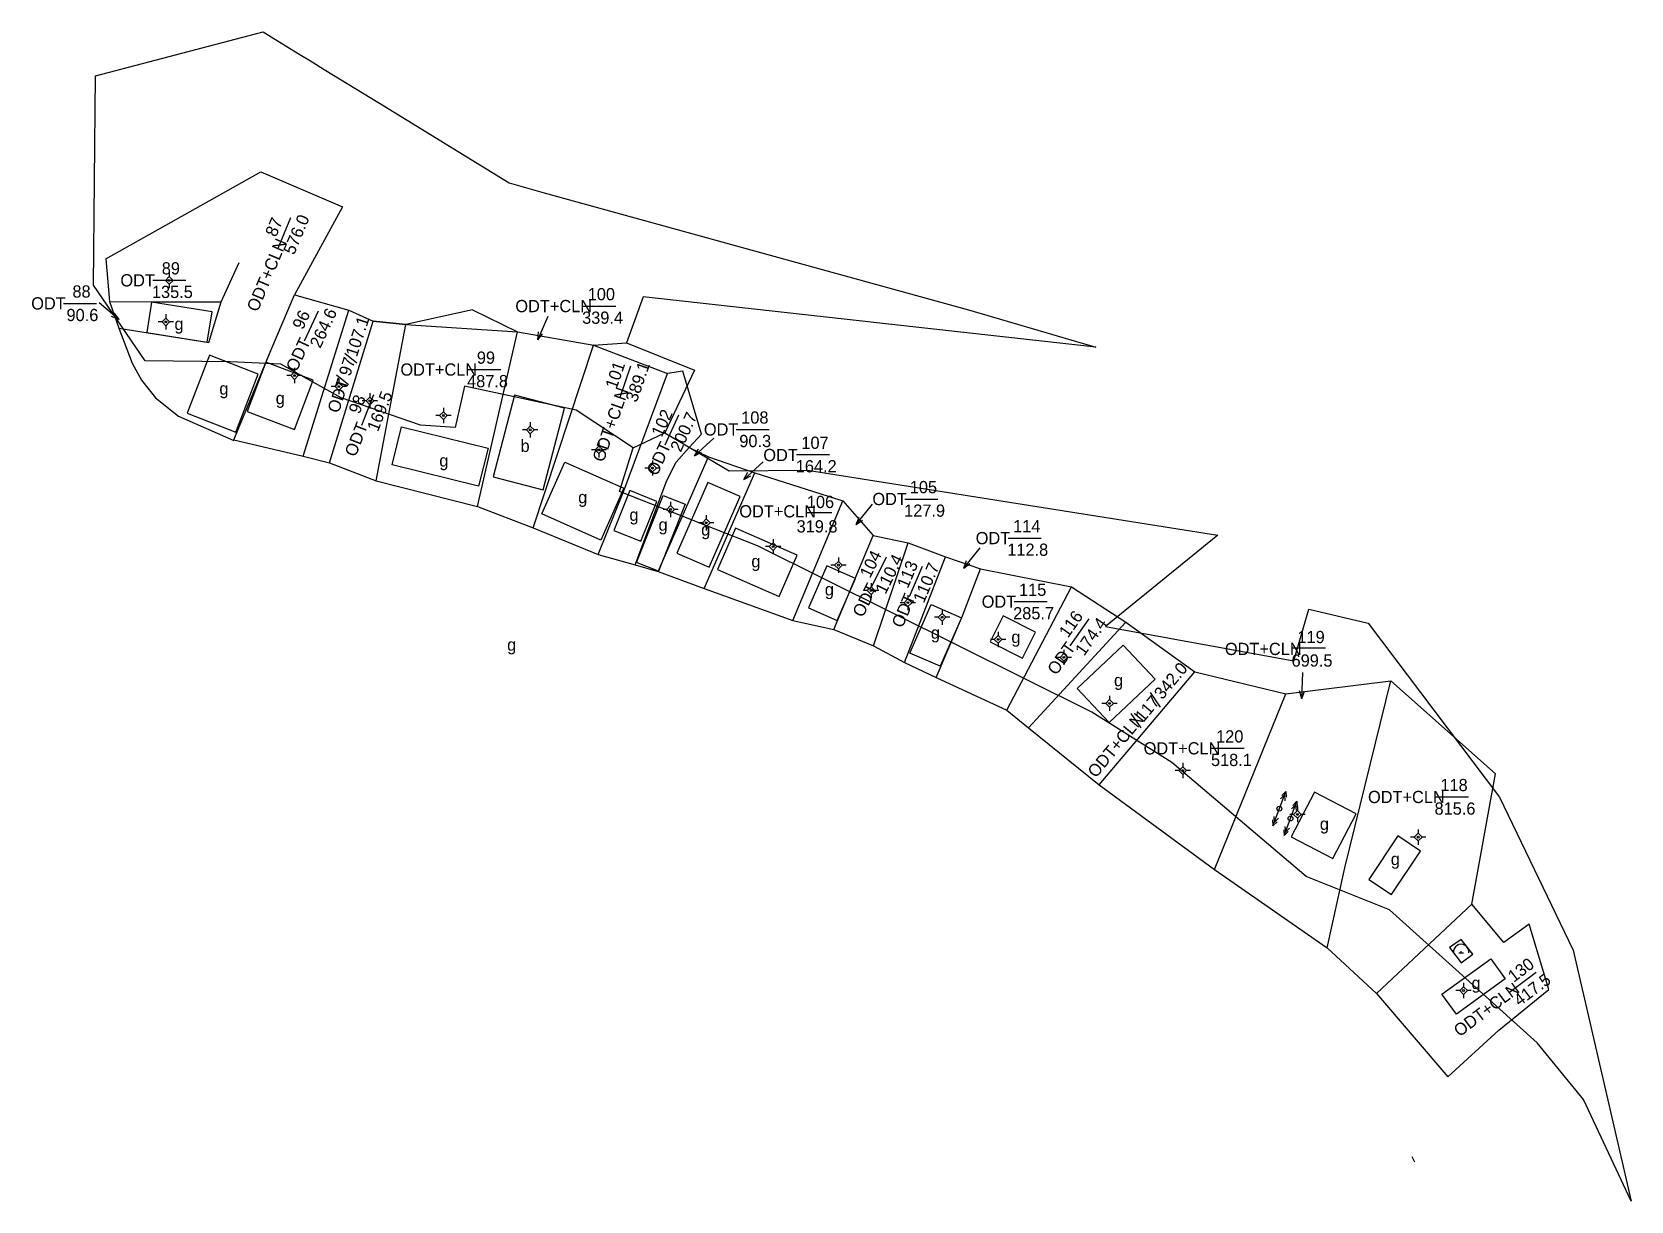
# Model space of a CAD drawing. Extents: x 551726 to 554519, y 1838080 to 1839363.
# Drawn here: x 551725.9 to 551987.6, y 1838080.1 to 1838271.5 of the extents above; entities that cross this region are included whole.
import ezdxf

# ---------------------------------------------------------------- set-up
doc = ezdxf.new("R2010")
doc.units = 0
for name, color, linetype in [('Level 10', 7, 'Continuous'), ('Level 12', 7, 'Continuous'), ('Level 13', 7, 'Continuous'), ('Level 14', 7, 'Continuous'), ('Level 16', 7, 'Continuous'), ('Level 18', 7, 'Continuous'), ('Level 19', 7, 'Continuous'), ('Level 2', 7, 'Continuous'), ('Level 23', 7, 'Continuous'), ('Level 24', 7, 'Continuous'), ('Level 31', 7, 'Continuous'), ('Level 4', 7, 'Continuous'), ('Level 40', 7, 'Continuous'), ('Level 61', 7, 'Continuous')]:
    doc.layers.add(name, color=color, linetype=linetype)

msp = doc.modelspace()

# ---------------------------------------------------------------- texts
at = {"layer": 'Level 12'}
msp.add_text('g', height=2, dxfattribs=at).set_placement((551803.63, 1838170.18))
at = {"layer": 'Level 13'}
for s, height, rotation, p in [('87', 2, 67.2275, (551765.8, 1838237.78)), ('96', 2, 65.2019, (551770.2, 1838222.61)), ('97', 2, 71.9344, (551777.92, 1838214.98)), ('101', 2, 70.7506, (551821.51, 1838212.87)), ('98', 2, 68.6616, (551779.47, 1838208.8)), ('102', 1.99, 65.3002, (551828.94, 1838205.05)), ('104', 2, 63.5917, (551863.03, 1838181.95)), ('113', 2, 66.9757, (551869.2, 1838180.25)), ('116', 2, 54.8127, (551895.43, 1838172.17)), ('117', 2, 50.2604, (551907.75, 1838158.34)), ('130', 1.99, 36.9315, (551968.38, 1838115.81))]:
    msp.add_text(s, height=height, rotation=rotation, dxfattribs=at).set_placement(p)
for s, p in [('89', (551747.1, 1838231.78)), ('88', (551732.48, 1838227.99)), ('100', (551816.82, 1838227.55)), ('99', (551798.67, 1838217.16)), ('108', (551841.94, 1838207.36)), ('107', (551851.79, 1838203.23)), ('106', (551852.68, 1838193.54)), ('105', (551869.53, 1838195.97)), ('114', (551886.45, 1838189.58)), ('115', (551887.41, 1838179.17)), ('119', (551932.99, 1838171.43)), ('120', (551919.67, 1838155.16)), ('118', (551956.38, 1838147.2))]:
    msp.add_text(s, height=2, dxfattribs=at).set_placement(p)
at = {"layer": 'Level 16'}
for s, p in [('g', (551749.18, 1838222.68)), ('g', (551756.53, 1838212.1)), ('g', (551765.75, 1838210.53)), ('b', (551805.82, 1838202.72)), ('g', (551792.53, 1838200.32)), ('g', (551815.26, 1838194.32)), ('g', (551823.65, 1838191.44)), ('g', (551828.41, 1838189.82)), ('g', (551835.39, 1838189.03)), ('g', (551843.6, 1838183.83)), ('g', (551855.63, 1838179.23)), ('g', (551872.98, 1838172.14)), ('g', (551886.16, 1838171.44)), ('g', (551902.96, 1838164.36)), ('g', (551936.65, 1838140.85)), ('g', (551948.26, 1838135.09)), ('g', (551961.47, 1838114.8))]:
    msp.add_text(s, height=2, dxfattribs=at).set_placement(p)
at = {"layer": 'Level 2'}
for s, height, rotation, p in [('ODT+CLN', 2, 67.2275, (551762.78, 1838225.52)), ('ODT', 2, 65.2019, (551769.15, 1838215.68)), ('ODT', 2, 71.9344, (551776.06, 1838208.96)), ('ODT+CLN', 2, 70.7506, (551819.41, 1838200.94)), ('ODT', 2, 68.6616, (551778.83, 1838201.8)), ('ODT', 1.99, 65.3002, (551828.17, 1838198.68)), ('ODT', 2, 63.5917, (551861.84, 1838175.51)), ('ODT', 2, 66.9757, (551868.32, 1838173.78)), ('ODT', 2, 54.8127, (551893.52, 1838166.06)), ('ODT+CLN', 2, 50.2604, (551899.99, 1838149.25)), ('ODT+CLN', 1.99, 36.9315, (551959.52, 1838106.9))]:
    msp.add_text(s, height=height, rotation=rotation, dxfattribs=at).set_placement(p)
for s, p in [('ODT', (551740.33, 1838229.82)), ('ODT', (551725.73, 1838226.04)), ('ODT+CLN', (551804.97, 1838225.6)), ('ODT+CLN', (551786.16, 1838215.21)), ('ODT', (551835.83, 1838205.41)), ('ODT', (551845.56, 1838201.22)), ('ODT', (551863.41, 1838194.02)), ('ODT+CLN', (551841.63, 1838192.01)), ('ODT', (551880.32, 1838187.62)), ('ODT', (551881.3, 1838177.22)), ('ODT+CLN', (551921.11, 1838169.48)), ('ODT+CLN', (551907.81, 1838153.21)), ('ODT+CLN', (551944.53, 1838145.25))]:
    msp.add_text(s, height=2, dxfattribs=at).set_placement(p)
at = {"layer": 'Level 4'}
for s, height, rotation, p in [('576.0', 2, 67.2275, (551768.75, 1838234.85)), ('264.6', 2, 65.2019, (551773.04, 1838219.56)), ('107.1', 2, 71.9344, (551779.03, 1838218.15)), ('389.1', 2, 70.7506, (551824.84, 1838210.72)), ('169.5', 2, 68.6616, (551782.48, 1838205.92)), ('200.7', 1.99, 65.3002, (551832.04, 1838202.57)), ('110.4', 2, 63.5917, (551865.56, 1838179.31)), ('110.7', 2, 66.9757, (551871.83, 1838177.86)), ('174.4', 2, 54.8127, (551898.07, 1838169.21)), ('342.0', 2, 50.2604, (551910.87, 1838162.07)), ('417.5', 1.99, 36.9315, (551969.34, 1838111.91))]:
    msp.add_text(s, height=height, rotation=rotation, dxfattribs=at).set_placement(p)
for s, p in [('135.5', (551745.49, 1838227.92)), ('90.6', (551731.51, 1838224.14)), ('339.4', (551815.9, 1838223.7)), ('487.8', (551797.07, 1838213.31)), ('90.3', (551841.63, 1838203.51)), ('164.2', (551850.87, 1838199.38)), ('127.9', (551868.61, 1838192.12)), ('319.8', (551851.01, 1838189.54)), ('112.8', (551885.49, 1838185.72)), ('285.7', (551886.45, 1838175.32)), ('699.5', (551932.02, 1838167.58)), ('518.1', (551918.83, 1838151.31)), ('815.6', (551955.42, 1838143.35))]:
    msp.add_text(s, height=2, dxfattribs=at).set_placement(p)

# ---------------------------------------------------------------- blocks, each defined once
blk = doc.blocks.new('CDCT1')
at = {"layer": 'Level 4'}
for p, q in [((-30, 0), (0, 0)), ((0, 0), (30, 0))]:
    blk.add_line(p, q, dxfattribs=at)
for points in [[(-21.3, 4), (-30, 0), (-21.4, -4)], [(-15.3, 4), (-24, 0), (-15.4, -4)], [(15.4, 4), (24, 0), (15.3, -4)], [(21.4, 4), (30, 0), (21.3, -3.9)]]:
    blk.add_lwpolyline(points, dxfattribs=at)
blk.add_circle((0, 0), 4, dxfattribs=at)
blk = doc.blocks.new('K30')
at = {"layer": 'Level 24'}
for p, q in [((-0.01, -0.01), (-0.01, 0.29)), ((-0.38, -0.01), (0.38, -0.01))]:
    blk.add_line(p, q, dxfattribs=at)
blk.add_arc((0, 0.14), 1.26, 353.5206, 186.4794, dxfattribs=at)

# ---------------------------------------------------------------- linework, layer by layer
at = {"layer": 'Level 10'}
for p, q in [((551756.81, 1838227.29), (551759.78, 1838233.73)), ((551770.27, 1838202.01), (551777.72, 1838225.91)), ((551774.53, 1838200.94), (551781.68, 1838224.15)), ((551781.68, 1838224.15), (551787.06, 1838223.6)), ((551782.17, 1838197.99), (551787.06, 1838223.6)), ((551787.06, 1838223.6), (551805.31, 1838222.38)), ((551798.76, 1838193.77), (551805.31, 1838222.38)), ((551807.87, 1838190.28), (551817.79, 1838220.2)), ((551817.79, 1838220.2), (551829.88, 1838215.56)), ((551758.87, 1838204.61), (551758.9, 1838204.69)), ((551833.43, 1838203.45), (551836.6, 1838201.92)), ((551828.36, 1838183.14), (551836.6, 1838201.92)), ((551836.6, 1838201.92), (551844.15, 1838199.32)), ((551835.86, 1838180.37), (551844.15, 1838199.32)), ((551844.15, 1838199.32), (551858.59, 1838194.72)), ((551850.4, 1838175.13), (551858.59, 1838194.72)), ((551858.59, 1838194.72), (551863.55, 1838189.04)), ((551857.08, 1838173.67), (551863.55, 1838189.04)), ((551863.55, 1838189.04), (551869.28, 1838187.82)), ((551863.59, 1838170.99), (551869.28, 1838187.82)), ((551869.28, 1838187.82), (551875.37, 1838185.54)), ((551868.69, 1838168.28), (551875.37, 1838185.54)), ((551875.37, 1838185.54), (551881.1, 1838183.59)), ((551824.57, 1838184.22), (551824.58, 1838184.24)), ((551881.1, 1838183.59), (551895.98, 1838180.62)), ((551885.39, 1838160.48), (551895.98, 1838180.62)), ((551895.98, 1838180.62), (551904.9, 1838174.88)), ((551888.97, 1838157.57), (551904.9, 1838174.88)), ((551904.9, 1838174.88), (551916.17, 1838166.72)), ((551900.52, 1838148.26), (551916.17, 1838166.72)), ((551916.17, 1838166.72), (551931.08, 1838163.15)), ((551931.08, 1838163.15), (551948.28, 1838165.26)), ((551919.41, 1838134.39), (551931.08, 1838163.15)), ((551945.92, 1838114.09), (551961.55, 1838128.69))]:
    msp.add_line(p, q, dxfattribs=at)
for points in [[(551738.53, 1838227.36), (551745.44, 1838227.27), (551756.81, 1838227.29)], [(551740.06, 1838223), (551754.82, 1838220.64), (551756.81, 1838227.29)], [(551758.9, 1838204.69), (551764.97, 1838219.34), (551768.83, 1838228.44)], [(551818.52, 1838185.94), (551822.71, 1838196.37), (551829.88, 1838215.56)], [(551833.43, 1838203.45), (551835.45, 1838205.66), (551832.36, 1838215.94), (551829.88, 1838215.56)], [(551824.58, 1838184.24), (551829.74, 1838198.06), (551831.27, 1838201.07), (551833.43, 1838203.45)], [(551873.85, 1838165.79), (551878.16, 1838175.88), (551881.1, 1838183.59)], [(551937.84, 1838121.53), (551940.72, 1838134.67), (551948.28, 1838165.26)], [(551961.55, 1838128.69), (551965.38, 1838150.06), (551948.28, 1838165.26)], [(551957.58, 1838100.44), (551965.93, 1838108.06), (551974.11, 1838114.72), (551970.9, 1838125.4), (551966.74, 1838122.43), (551961.55, 1838128.69)]]:
    msp.add_lwpolyline(points, dxfattribs=at)
at = {"layer": 'Level 13'}
for p, q in [((551766.13, 1838236.1), (551768.22, 1838241.08)), ((551745.64, 1838230.82), (551751.04, 1838230.82)), ((551731.04, 1838227.04), (551736.44, 1838227.04)), ((551736.86, 1838227.16), (551740.13, 1838224.4)), ((551740.13, 1838224.4), (551738.89, 1838224.91)), ((551740.13, 1838224.4), (551739.39, 1838225.44)), ((551770.47, 1838220.92), (551772.74, 1838225.82)), ((551808.63, 1838221.05), (551810.36, 1838224.97)), ((551816.02, 1838226.6), (551821.42, 1838226.6)), ((551808.63, 1838221.05), (551808.77, 1838222.38)), ((551808.63, 1838221.05), (551809.42, 1838222.05)), ((551779.01, 1838217.26), (551777.07, 1838218.83)), ((551822.11, 1838211.71), (551823.89, 1838216.81)), ((551777.65, 1838213.7), (551775.71, 1838215.27)), ((551797.21, 1838216.21), (551802.61, 1838216.21)), ((551779.83, 1838207.11), (551781.8, 1838212.14)), ((551829.47, 1838203.91), (551831.72, 1838208.81)), ((551841.14, 1838206.41), (551846.54, 1838206.41)), ((551834.31, 1838202.08), (551837.46, 1838204.98)), ((551834.31, 1838202.08), (551834.97, 1838203.24)), ((551834.31, 1838202.08), (551835.43, 1838202.68)), ((551842.38, 1838198.23), (551845.53, 1838201.13)), ((551851.01, 1838202.28), (551856.41, 1838202.28)), ((551842.38, 1838198.23), (551843.03, 1838199.39)), ((551842.38, 1838198.23), (551843.5, 1838198.83)), ((551860.77, 1838190.82), (551863.45, 1838194.16)), ((551868.73, 1838195.02), (551874.13, 1838195.02)), ((551852.69, 1838192.79), (551856.75, 1838192.79)), ((551860.77, 1838190.82), (551861.25, 1838192.06)), ((551860.77, 1838190.82), (551861.79, 1838191.58)), ((551885.63, 1838188.62), (551891.03, 1838188.62)), ((551863.31, 1838180.71), (551865.71, 1838185.55)), ((551878.36, 1838183.7), (551881.04, 1838187.04)), ((551869.48, 1838179.06), (551871.59, 1838184.03)), ((551878.36, 1838183.7), (551878.83, 1838184.95)), ((551878.36, 1838183.7), (551879.38, 1838184.47)), ((551886.61, 1838178.22), (551892.01, 1838178.22)), ((551895.76, 1838170.98), (551898.88, 1838175.39)), ((551932.18, 1838170.64), (551937.58, 1838170.64)), ((551933.7, 1838162.32), (551933.84, 1838166.6)), ((551910.57, 1838160.96), (551908.94, 1838163.33)), ((551933.7, 1838162.32), (551933.33, 1838163.6)), ((551933.7, 1838162.32), (551934.16, 1838163.59)), ((551907.41, 1838157.54), (551905.78, 1838159.91)), ((551918.87, 1838154.21), (551924.27, 1838154.21)), ((551955.58, 1838146.25), (551960.98, 1838146.25)), ((551967.71, 1838114.31), (551972.03, 1838117.55))]:
    msp.add_line(p, q, dxfattribs=at)
at = {"layer": 'Level 14'}
for points in [[(551744.63, 1838222.3), (551754.55, 1838220.68), (551755.35, 1838225.63), (551745.43, 1838227.24)], [(551754.93, 1838218.55), (551751.26, 1838209.06), (551759.21, 1838205.98), (551762.88, 1838215.47)], [(551761.09, 1838209.34), (551768.83, 1838206.41), (551771.88, 1838214.48), (551764.14, 1838217.41)], [(551804.81, 1838212.01), (551801.33, 1838198.66), (551809.52, 1838196.53), (551813, 1838209.88)], [(551800.5, 1838203.34), (551798.95, 1838197.1), (551784.8, 1838200.6), (551786.35, 1838206.84)], [(551822.72, 1838196.77), (551818.97, 1838188.3), (551809.3, 1838192.58), (551813.05, 1838201.05)], [(551823.73, 1838196.41), (551821.1, 1838189.88), (551825.51, 1838188.1), (551828.14, 1838194.63)], [(551832.74, 1838194.18), (551828.39, 1838183.23), (551824.81, 1838184.65), (551829.16, 1838195.6)], [(551836.47, 1838197.73), (551831.4, 1838186.15), (551836.68, 1838183.84), (551841.75, 1838195.41)], [(551838.06, 1838183.49), (551848.15, 1838179.06), (551851.12, 1838185.83), (551841.03, 1838190.26)], [(551855.97, 1838184.06), (551852.96, 1838177.18), (551857.62, 1838175.14), (551860.63, 1838182.02)], [(551877.97, 1838175.58), (551874.48, 1838167.64), (551869.56, 1838169.8), (551873.05, 1838177.74)], [(551884.82, 1838175.91), (551882.67, 1838171.65), (551887.97, 1838168.98), (551890.12, 1838173.24)], [(551904.48, 1838171.11), (551896.91, 1838164.01), (551902.14, 1838158.44), (551909.71, 1838165.54)], [(551931.93, 1838139.72), (551938.76, 1838136.16), (551942.58, 1838143.47), (551935.75, 1838147.03)], [(551944.64, 1838132.76), (551948.35, 1838130.27), (551953.13, 1838137.37), (551949.41, 1838139.86)], [(551957.88, 1838121.59), (551959.78, 1838119.08), (551961.7, 1838120.49), (551959.8, 1838122.93)], [(551959.01, 1838110.69), (551956.64, 1838113.96), (551964.62, 1838119.75), (551966.99, 1838116.48)]]:
    msp.add_lwpolyline(points, close=True, dxfattribs=at)
at = {"layer": 'Level 19'}
for p, q in [((551768.83, 1838228.44), (551777.72, 1838225.91)), ((551777.72, 1838225.91), (551781.68, 1838224.15)), ((551797.98, 1838225.97), (551805.31, 1838222.38)), ((551817.79, 1838220.2), (551823.15, 1838220.58)), ((551824.23, 1838203.41), (551829.42, 1838205.85))]:
    msp.add_line(p, q, dxfattribs=at)
msp.add_lwpolyline([(551762.46, 1838271.15), (551763.72, 1838271.47), (551764.98, 1838270.68), (551769.45, 1838267.95), (551771.7, 1838266.57), (551773.68, 1838265.34), (551782.74, 1838259.79), (551803.98, 1838246.75), (551809.71, 1838245.15), (551845.71, 1838235.21), (551879.16, 1838225.97), (551900.01, 1838219.85), (551825.88, 1838228.1), (551823.15, 1838220.58), (551834.28, 1838216.11), (551829.42, 1838205.85), (551839.95, 1838199.63), (551852.79, 1838199.72), (551919.93, 1838189.1), (551901.54, 1838174.14), (551932.41, 1838168.55), (551934.84, 1838177.01), (551944.56, 1838174.72), (551966.04, 1838146.23), (551978.1, 1838121.15), (551987.58, 1838080.11), (551979.81, 1838096.73), (551972.22, 1838106.02), (551959.47, 1838117.49), (551948.07, 1838127.75), (551934.42, 1838133.21), (551912.43, 1838151.88), (551899.32, 1838160.13), (551844.63, 1838187.33), (551822.01, 1838196.27), (551824.23, 1838203.41), (551814.93, 1838209.54), (551796.63, 1838213.49), (551795.1, 1838206.73), (551789.46, 1838207.08), (551776.47, 1838211.57), (551766.57, 1838217.07), (551758.32, 1838217.47), (551744.4, 1838217.61), (551735.91, 1838230.04), (551736.27, 1838264.31)], close=True, dxfattribs=at)
for points in [[(551737.94, 1838234.33), (551763.31, 1838248.56), (551776.69, 1838242.85), (551768.83, 1838228.44)], [(551797.98, 1838225.97), (551787.06, 1838223.6), (551781.68, 1838224.15)], [(551805.31, 1838222.38), (551817.8, 1838220.22), (551817.79, 1838220.2)]]:
    msp.add_lwpolyline(points, dxfattribs=at)
at = {"layer": 'Level 23'}
for p, q in [((551737.94, 1838234.33), (551738.53, 1838227.36)), ((551738.53, 1838227.36), (551740.06, 1838223)), ((551758.9, 1838204.69), (551770.27, 1838202.01)), ((551770.27, 1838202.01), (551774.53, 1838200.94)), ((551774.53, 1838200.94), (551782.17, 1838197.99)), ((551782.17, 1838197.99), (551798.76, 1838193.77)), ((551798.76, 1838193.77), (551807.87, 1838190.28)), ((551807.87, 1838190.28), (551818.52, 1838185.94)), ((551818.52, 1838185.94), (551824.58, 1838184.24)), ((551824.57, 1838184.22), (551828.36, 1838183.14)), ((551828.36, 1838183.14), (551835.86, 1838180.37)), ((551835.86, 1838180.37), (551850.4, 1838175.13)), ((551850.4, 1838175.13), (551857.08, 1838173.67)), ((551857.08, 1838173.67), (551863.59, 1838170.99)), ((551863.59, 1838170.99), (551868.69, 1838168.28)), ((551868.69, 1838168.28), (551873.85, 1838165.79)), ((551873.85, 1838165.79), (551885.39, 1838160.48)), ((551885.39, 1838160.48), (551888.97, 1838157.57)), ((551888.97, 1838157.57), (551900.52, 1838148.26)), ((551900.52, 1838148.26), (551919.41, 1838134.39)), ((551919.41, 1838134.39), (551937.84, 1838121.53)), ((551937.84, 1838121.53), (551945.92, 1838114.09)), ((551945.92, 1838114.09), (551957.58, 1838100.44))]:
    msp.add_line(p, q, dxfattribs=at)
at = {"layer": 'Level 31'}
msp.add_lwpolyline([(551740.06, 1838223), (551742.25, 1838217.26), (551743.77, 1838214.48), (551746.06, 1838211.57), (551749.86, 1838208.59), (551758.87, 1838204.61)], dxfattribs=at)
at = {"layer": 'Level 40'}
for p, q in [((551747.7, 1838230.8), (551747.08, 1838230.8)), ((551748.33, 1838231.43), (551747.7, 1838230.8)), ((551747.7, 1838230.8), (551748.33, 1838230.17)), ((551748.33, 1838232.05), (551748.33, 1838231.43)), ((551748.95, 1838230.8), (551748.33, 1838231.43)), ((551748.33, 1838230.17), (551748.95, 1838230.8)), ((551748.33, 1838230.17), (551748.33, 1838229.55)), ((551749.58, 1838230.8), (551748.95, 1838230.8)), ((551747.77, 1838224.63), (551747.15, 1838224)), ((551747.77, 1838225.25), (551747.77, 1838224.63)), ((551748.39, 1838224), (551747.77, 1838224.63)), ((551747.15, 1838224), (551746.52, 1838224)), ((551747.15, 1838224), (551747.77, 1838223.37)), ((551747.77, 1838223.37), (551748.39, 1838224)), ((551747.77, 1838223.37), (551747.77, 1838222.75)), ((551749.02, 1838224), (551748.39, 1838224)), ((551768.83, 1838216.47), (551768.83, 1838215.85)), ((551768.2, 1838215.22), (551767.58, 1838215.22)), ((551768.83, 1838215.85), (551768.2, 1838215.22)), ((551768.2, 1838215.22), (551768.83, 1838214.59)), ((551769.45, 1838215.22), (551768.83, 1838215.85)), ((551768.83, 1838214.59), (551769.45, 1838215.22)), ((551768.83, 1838214.59), (551768.83, 1838213.97)), ((551770.08, 1838215.22), (551769.45, 1838215.22)), ((551776.1, 1838214.05), (551775.47, 1838213.42)), ((551776.1, 1838214.67), (551776.1, 1838214.05)), ((551776.73, 1838213.42), (551776.1, 1838214.05)), ((551775.47, 1838213.42), (551774.85, 1838213.42)), ((551775.47, 1838213.42), (551776.1, 1838212.79)), ((551776.1, 1838212.79), (551776.73, 1838213.42)), ((551776.1, 1838212.79), (551776.1, 1838212.17)), ((551777.35, 1838213.42), (551776.73, 1838213.42)), ((551781.16, 1838211.69), (551780.53, 1838211.07)), ((551781.16, 1838212.32), (551781.16, 1838211.69)), ((551781.79, 1838211.07), (551781.16, 1838211.69)), ((551780.53, 1838211.07), (551779.91, 1838211.07)), ((551780.53, 1838211.07), (551781.16, 1838210.45)), ((551781.16, 1838210.45), (551781.79, 1838211.07)), ((551781.16, 1838210.45), (551781.16, 1838209.82)), ((551782.41, 1838211.07), (551781.79, 1838211.07)), ((551792.56, 1838208.68), (551791.94, 1838208.68)), ((551793.19, 1838209.31), (551792.56, 1838208.68)), ((551792.56, 1838208.68), (551793.19, 1838208.05)), ((551793.19, 1838209.93), (551793.19, 1838209.31)), ((551793.81, 1838208.68), (551793.19, 1838209.31)), ((551793.19, 1838208.05), (551793.81, 1838208.68)), ((551794.44, 1838208.68), (551793.81, 1838208.68)), ((551793.19, 1838208.05), (551793.19, 1838207.43)), ((551806.79, 1838206.33), (551806.16, 1838206.33)), ((551807.41, 1838206.95), (551806.79, 1838206.33)), ((551806.79, 1838206.33), (551807.41, 1838205.71)), ((551807.41, 1838207.58), (551807.41, 1838206.95)), ((551808.03, 1838206.33), (551807.41, 1838206.95)), ((551807.41, 1838205.71), (551808.03, 1838206.33)), ((551808.66, 1838206.33), (551808.03, 1838206.33)), ((551807.41, 1838205.71), (551807.41, 1838205.08)), ((551818.66, 1838203.69), (551818.03, 1838203.07)), ((551818.66, 1838204.32), (551818.66, 1838203.69)), ((551819.29, 1838203.07), (551818.66, 1838203.69)), ((551818.03, 1838203.07), (551817.41, 1838203.07)), ((551818.03, 1838203.07), (551818.66, 1838202.45)), ((551818.66, 1838202.45), (551819.29, 1838203.07)), ((551818.66, 1838202.45), (551818.66, 1838201.82)), ((551819.91, 1838203.07), (551819.29, 1838203.07)), ((551827.44, 1838201.34), (551827.44, 1838200.71)), ((551826.81, 1838200.09), (551826.19, 1838200.09)), ((551827.44, 1838200.71), (551826.81, 1838200.09)), ((551826.81, 1838200.09), (551827.44, 1838199.47)), ((551828.06, 1838200.09), (551827.44, 1838200.71)), ((551827.44, 1838199.47), (551828.06, 1838200.09)), ((551827.44, 1838199.47), (551827.44, 1838198.84)), ((551828.69, 1838200.09), (551828.06, 1838200.09)), ((551829.77, 1838193.3), (551829.14, 1838193.3)), ((551830.39, 1838193.93), (551829.77, 1838193.3)), ((551829.77, 1838193.3), (551830.39, 1838192.67)), ((551830.39, 1838194.55), (551830.39, 1838193.93)), ((551831.01, 1838193.3), (551830.39, 1838193.93)), ((551830.39, 1838192.67), (551831.01, 1838193.3)), ((551831.64, 1838193.3), (551831.01, 1838193.3)), ((551830.39, 1838192.67), (551830.39, 1838192.05)), ((551835.59, 1838191.14), (551834.97, 1838191.14)), ((551836.22, 1838191.77), (551835.59, 1838191.14)), ((551835.59, 1838191.14), (551836.22, 1838190.51)), ((551836.22, 1838192.39), (551836.22, 1838191.77)), ((551836.85, 1838191.14), (551836.22, 1838191.77)), ((551836.22, 1838190.51), (551836.85, 1838191.14)), ((551836.22, 1838190.51), (551836.22, 1838189.89)), ((551837.47, 1838191.14), (551836.85, 1838191.14)), ((551847.16, 1838187.85), (551846.53, 1838187.22)), ((551847.16, 1838188.47), (551847.16, 1838187.85)), ((551847.79, 1838187.22), (551847.16, 1838187.85)), ((551846.53, 1838187.22), (551845.91, 1838187.22)), ((551846.53, 1838187.22), (551847.16, 1838186.59)), ((551847.16, 1838186.59), (551847.79, 1838187.22)), ((551847.16, 1838186.59), (551847.16, 1838185.97)), ((551848.41, 1838187.22), (551847.79, 1838187.22)), ((551857.85, 1838185.44), (551857.85, 1838184.81)), ((551857.23, 1838184.19), (551856.6, 1838184.19)), ((551857.85, 1838184.81), (551857.23, 1838184.19)), ((551857.23, 1838184.19), (551857.85, 1838183.57)), ((551858.47, 1838184.19), (551857.85, 1838184.81)), ((551857.85, 1838183.57), (551858.47, 1838184.19)), ((551857.85, 1838183.57), (551857.85, 1838182.94)), ((551859.1, 1838184.19), (551858.47, 1838184.19)), ((551862.57, 1838180.02), (551861.95, 1838180.02)), ((551863.2, 1838180.65), (551862.57, 1838180.02)), ((551862.57, 1838180.02), (551863.2, 1838179.39)), ((551863.2, 1838181.27), (551863.2, 1838180.65)), ((551863.82, 1838180.02), (551863.2, 1838180.65)), ((551863.2, 1838179.39), (551863.82, 1838180.02)), ((551864.45, 1838180.02), (551863.82, 1838180.02)), ((551863.2, 1838179.39), (551863.2, 1838178.77)), ((551868.59, 1838178.05), (551867.97, 1838178.05)), ((551869.22, 1838178.67), (551868.59, 1838178.05)), ((551868.59, 1838178.05), (551869.22, 1838177.43)), ((551869.22, 1838179.3), (551869.22, 1838178.67)), ((551869.85, 1838178.05), (551869.22, 1838178.67)), ((551869.22, 1838177.43), (551869.85, 1838178.05)), ((551869.22, 1838177.43), (551869.22, 1838176.8)), ((551870.47, 1838178.05), (551869.85, 1838178.05)), ((551874.19, 1838175.66), (551873.56, 1838175.66)), ((551874.81, 1838176.29), (551874.19, 1838175.66)), ((551874.19, 1838175.66), (551874.81, 1838175.03)), ((551874.81, 1838176.91), (551874.81, 1838176.29)), ((551875.44, 1838175.66), (551874.81, 1838176.29)), ((551874.81, 1838175.03), (551875.44, 1838175.66)), ((551874.81, 1838175.03), (551874.81, 1838174.41)), ((551876.06, 1838175.66), (551875.44, 1838175.66)), ((551883.37, 1838172.04), (551882.74, 1838172.04)), ((551883.99, 1838172.67), (551883.37, 1838172.04)), ((551883.37, 1838172.04), (551883.99, 1838171.41)), ((551883.99, 1838173.29), (551883.99, 1838172.67)), ((551884.61, 1838172.04), (551883.99, 1838172.67)), ((551883.99, 1838171.41), (551884.61, 1838172.04)), ((551885.24, 1838172.04), (551884.61, 1838172.04)), ((551883.99, 1838171.41), (551883.99, 1838170.79)), ((551894.75, 1838169.73), (551894.13, 1838169.1)), ((551894.75, 1838170.35), (551894.75, 1838169.73)), ((551895.37, 1838169.1), (551894.75, 1838169.73)), ((551894.13, 1838169.1), (551893.5, 1838169.1)), ((551894.13, 1838169.1), (551894.75, 1838168.47)), ((551894.75, 1838168.47), (551895.37, 1838169.1)), ((551894.75, 1838168.47), (551894.75, 1838167.85)), ((551896, 1838169.1), (551895.37, 1838169.1)), ((551901.61, 1838161.57), (551900.98, 1838161.57)), ((551902.23, 1838162.19), (551901.61, 1838161.57)), ((551901.61, 1838161.57), (551902.23, 1838160.95)), ((551902.23, 1838162.82), (551902.23, 1838162.19)), ((551902.85, 1838161.57), (551902.23, 1838162.19)), ((551902.23, 1838160.95), (551902.85, 1838161.57)), ((551903.48, 1838161.57), (551902.85, 1838161.57)), ((551902.23, 1838160.95), (551902.23, 1838160.32)), ((551914.22, 1838151.19), (551913.59, 1838150.56)), ((551914.22, 1838151.81), (551914.22, 1838151.19)), ((551914.85, 1838150.56), (551914.22, 1838151.19)), ((551913.59, 1838150.56), (551912.97, 1838150.56)), ((551913.59, 1838150.56), (551914.22, 1838149.93)), ((551914.22, 1838149.93), (551914.85, 1838150.56)), ((551914.22, 1838149.93), (551914.22, 1838149.31)), ((551915.47, 1838150.56), (551914.85, 1838150.56)), ((551932.35, 1838143.4), (551931.72, 1838143.4)), ((551932.97, 1838144.03), (551932.35, 1838143.4)), ((551932.35, 1838143.4), (551932.97, 1838142.77)), ((551932.97, 1838144.65), (551932.97, 1838144.03)), ((551933.59, 1838143.4), (551932.97, 1838144.03)), ((551932.97, 1838142.77), (551933.59, 1838143.4)), ((551934.22, 1838143.4), (551933.59, 1838143.4)), ((551932.97, 1838142.77), (551932.97, 1838142.15)), ((551952.74, 1838140.93), (551952.74, 1838140.31)), ((551952.11, 1838139.68), (551951.49, 1838139.68)), ((551952.74, 1838140.31), (551952.11, 1838139.68)), ((551952.11, 1838139.68), (551952.74, 1838139.05)), ((551953.37, 1838139.68), (551952.74, 1838140.31)), ((551952.74, 1838139.05), (551953.37, 1838139.68)), ((551952.74, 1838139.05), (551952.74, 1838138.43)), ((551953.99, 1838139.68), (551953.37, 1838139.68)), ((551959.55, 1838114.56), (551958.92, 1838114.56)), ((551960.17, 1838115.19), (551959.55, 1838114.56)), ((551959.55, 1838114.56), (551960.17, 1838113.93)), ((551960.17, 1838115.81), (551960.17, 1838115.19)), ((551960.8, 1838114.56), (551960.17, 1838115.19)), ((551960.17, 1838113.93), (551960.8, 1838114.56)), ((551961.42, 1838114.56), (551960.8, 1838114.56)), ((551960.17, 1838113.93), (551960.17, 1838113.31))]:
    msp.add_line(p, q, dxfattribs=at)
for centre in [(551748.33, 1838230.8), (551747.77, 1838224), (551768.83, 1838215.22), (551776.1, 1838213.42), (551781.16, 1838211.07), (551793.19, 1838208.68), (551807.41, 1838206.33), (551818.66, 1838203.07), (551827.44, 1838200.09), (551830.39, 1838193.3), (551836.22, 1838191.14), (551847.16, 1838187.22), (551857.85, 1838184.19), (551863.2, 1838180.02), (551869.22, 1838178.05), (551874.81, 1838175.66), (551883.99, 1838172.04), (551894.75, 1838169.1), (551902.23, 1838161.57), (551914.22, 1838150.56), (551932.97, 1838143.4), (551952.74, 1838139.68), (551960.17, 1838114.56)]:
    msp.add_circle(centre, 0.15, dxfattribs=at)
at = {"layer": 'Level 61'}
msp.add_line((551951.73, 1838087.4), (551952.16, 1838086.54), dxfattribs=at)

# ---------------------------------------------------------------- block references
at = {"layer": 'Level 18'}
msp.add_blockref('K30', (551959.77, 1838120.73), dxfattribs=at)
at = {"layer": 'Level 4'}
for p, xscale, yscale, rotation in [((551930.03, 1838144.34), 0.10000175953786707, 0.10000175953786707, 69.4452038436483), ((551931.85, 1838142.73), 0.09999966193970582, 0.09999966193970583, 69.64693223769623)]:
    msp.add_blockref('CDCT1', p, dxfattribs=dict(at, xscale=xscale, yscale=yscale, rotation=rotation))

msp.set_redraw_order([(e.dxf.handle, doc.entitydb.next_handle()) for e in msp.query("TEXT MTEXT ATTDEF DIMENSION ARC_DIMENSION")])  # texts and dimensions are drawn at this point

doc.saveas('drawing.dxf')
